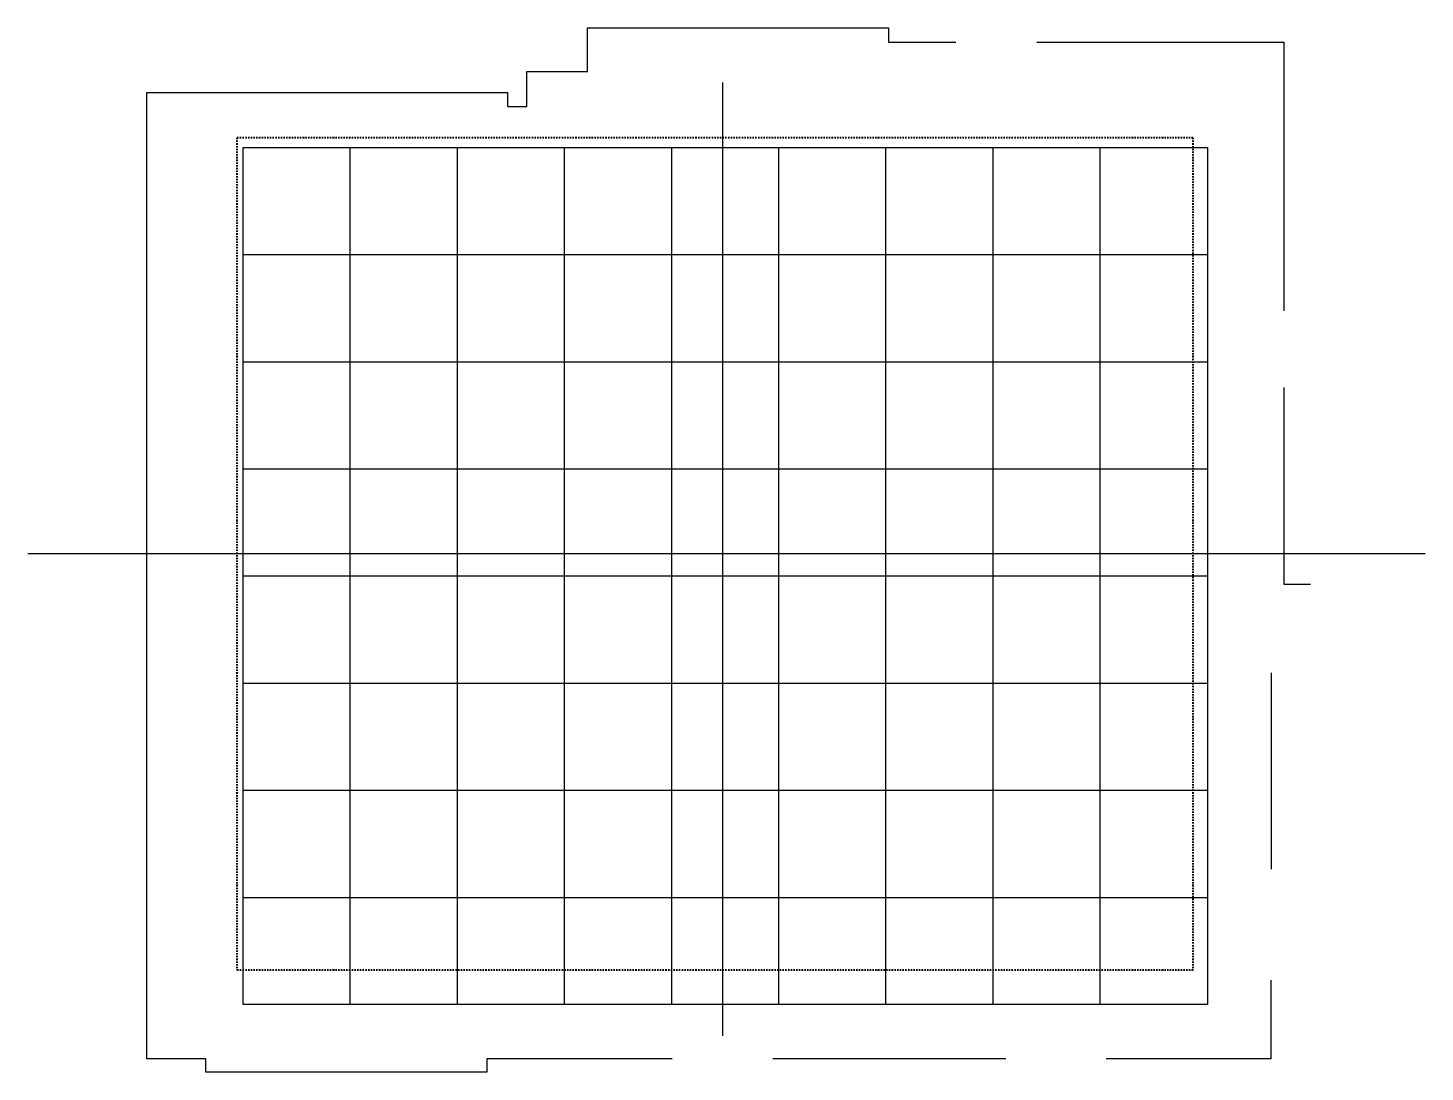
# Model space of a CAD drawing. Header units: millimetres. Extents: x -520232 to 211296, y -156633 to 78411.
# Drawn here: x 72567 to 98645, y 45818 to 65308 of the extents above; entities that cross this region are included whole.
import ezdxf

# ---------------------------------------------------------------- set-up
doc = ezdxf.new("R2010")
doc.units = ezdxf.units.MM
doc.linetypes.add('штрихпунктирнаяX2', pattern=[50.8, 25.4, -12.7, 0, -12.7])
for name, color, linetype in [('Оси', 7, 'Continuous'), ('План галлереи', 7, 'Continuous'), ('План планшет1', 7, 'Continuous')]:
    doc.layers.add(name, color=color, linetype=linetype)

msp = doc.modelspace()

# ---------------------------------------------------------------- linework, layer by layer
at = {"layer": 'Оси'}
for p, q in [((85529.549, 64289.787), (85529.549, 46492.86)), ((98644.866, 55488.745), (72567.229, 55488.745))]:
    msp.add_line(p, q, dxfattribs=at)
at = {"layer": 'План галлереи', "linetype": 'штрихпунктирнаяX2', "lineweight": 40}
for p, q in [((76466.049, 63256.245), (76466.049, 47721.245)), ((94313.049, 63256.245), (76466.049, 63256.245)), ((94313.049, 63256.245), (94313.049, 47721.245)), ((94313.049, 47721.245), (76466.049, 47721.245))]:
    msp.add_line(p, q, dxfattribs=at)
at = {"layer": 'План планшет1', "color": 254}
for p, q in [((83012.049, 64497.245), (83012.049, 65308.245)), ((83012.049, 65308.245), (88628.049, 65308.245)), ((88628.049, 65308.245), (88628.049, 65040.245)), ((88628.049, 65040.245), (89888.049, 65040.245)), ((91400.049, 65040.245), (96008.049, 65040.245)), ((96008.049, 65040.245), (96008.049, 60029.245)), ((81880.049, 63843.245), (81880.049, 64497.245)), ((81880.049, 64497.245), (83012.049, 64497.245)), ((74788.049, 46065.245), (74788.049, 64103.245)), ((74788.049, 64103.245), (81521.049, 64103.245)), ((81521.049, 64103.245), (81521.049, 63843.245)), ((81521.049, 63843.245), (81521.049, 63843.245)), ((81521.049, 63843.245), (81880.049, 63843.245)), ((76583.049, 47078.245), (76583.049, 63078.245)), ((76583.049, 63078.245), (94583.049, 63078.245)), ((78583.049, 47078.245), (78583.049, 63078.245)), ((80583.049, 47078.245), (80583.049, 63078.245)), ((82583.049, 47078.245), (82583.049, 63078.245)), ((84583.049, 47078.245), (84583.049, 63078.245)), ((86583.049, 47078.245), (86583.049, 63078.245)), ((88583.049, 47078.245), (88583.049, 63078.245)), ((90583.049, 47078.245), (90583.049, 63078.245)), ((92583.049, 47078.245), (92583.049, 63078.245)), ((94583.049, 63078.245), (94583.049, 47078.245)), ((76583.049, 61078.245), (94583.049, 61078.245)), ((76583.049, 59078.245), (94583.049, 59078.245)), ((96008.049, 58594.245), (96008.049, 54924.245)), ((76583.049, 57078.245), (94583.049, 57078.245)), ((76583.049, 55078.245), (94583.049, 55078.245)), ((96008.049, 54924.245), (96508.049, 54924.245)), ((95770.049, 53270.245), (95770.049, 49605.245)), ((76583.049, 53078.245), (94583.049, 53078.245)), ((76583.049, 51078.245), (94583.049, 51078.245)), ((76583.049, 49078.245), (94583.049, 49078.245)), ((95770.049, 46065.245), (95770.049, 47536.245)), ((94583.049, 47078.245), (76583.049, 47078.245)), ((75889.049, 46065.245), (74788.049, 46065.245)), ((75889.049, 45818.245), (75889.049, 46065.245)), ((84590.049, 46065.245), (81132.049, 46065.245)), ((81132.049, 46065.245), (81132.049, 45818.245)), ((90817.049, 46065.245), (86469.049, 46065.245)), ((95770.049, 46065.245), (92694.049, 46065.245)), ((81132.049, 45818.245), (75889.049, 45818.245))]:
    msp.add_line(p, q, dxfattribs=at)

doc.saveas('drawing.dxf')
